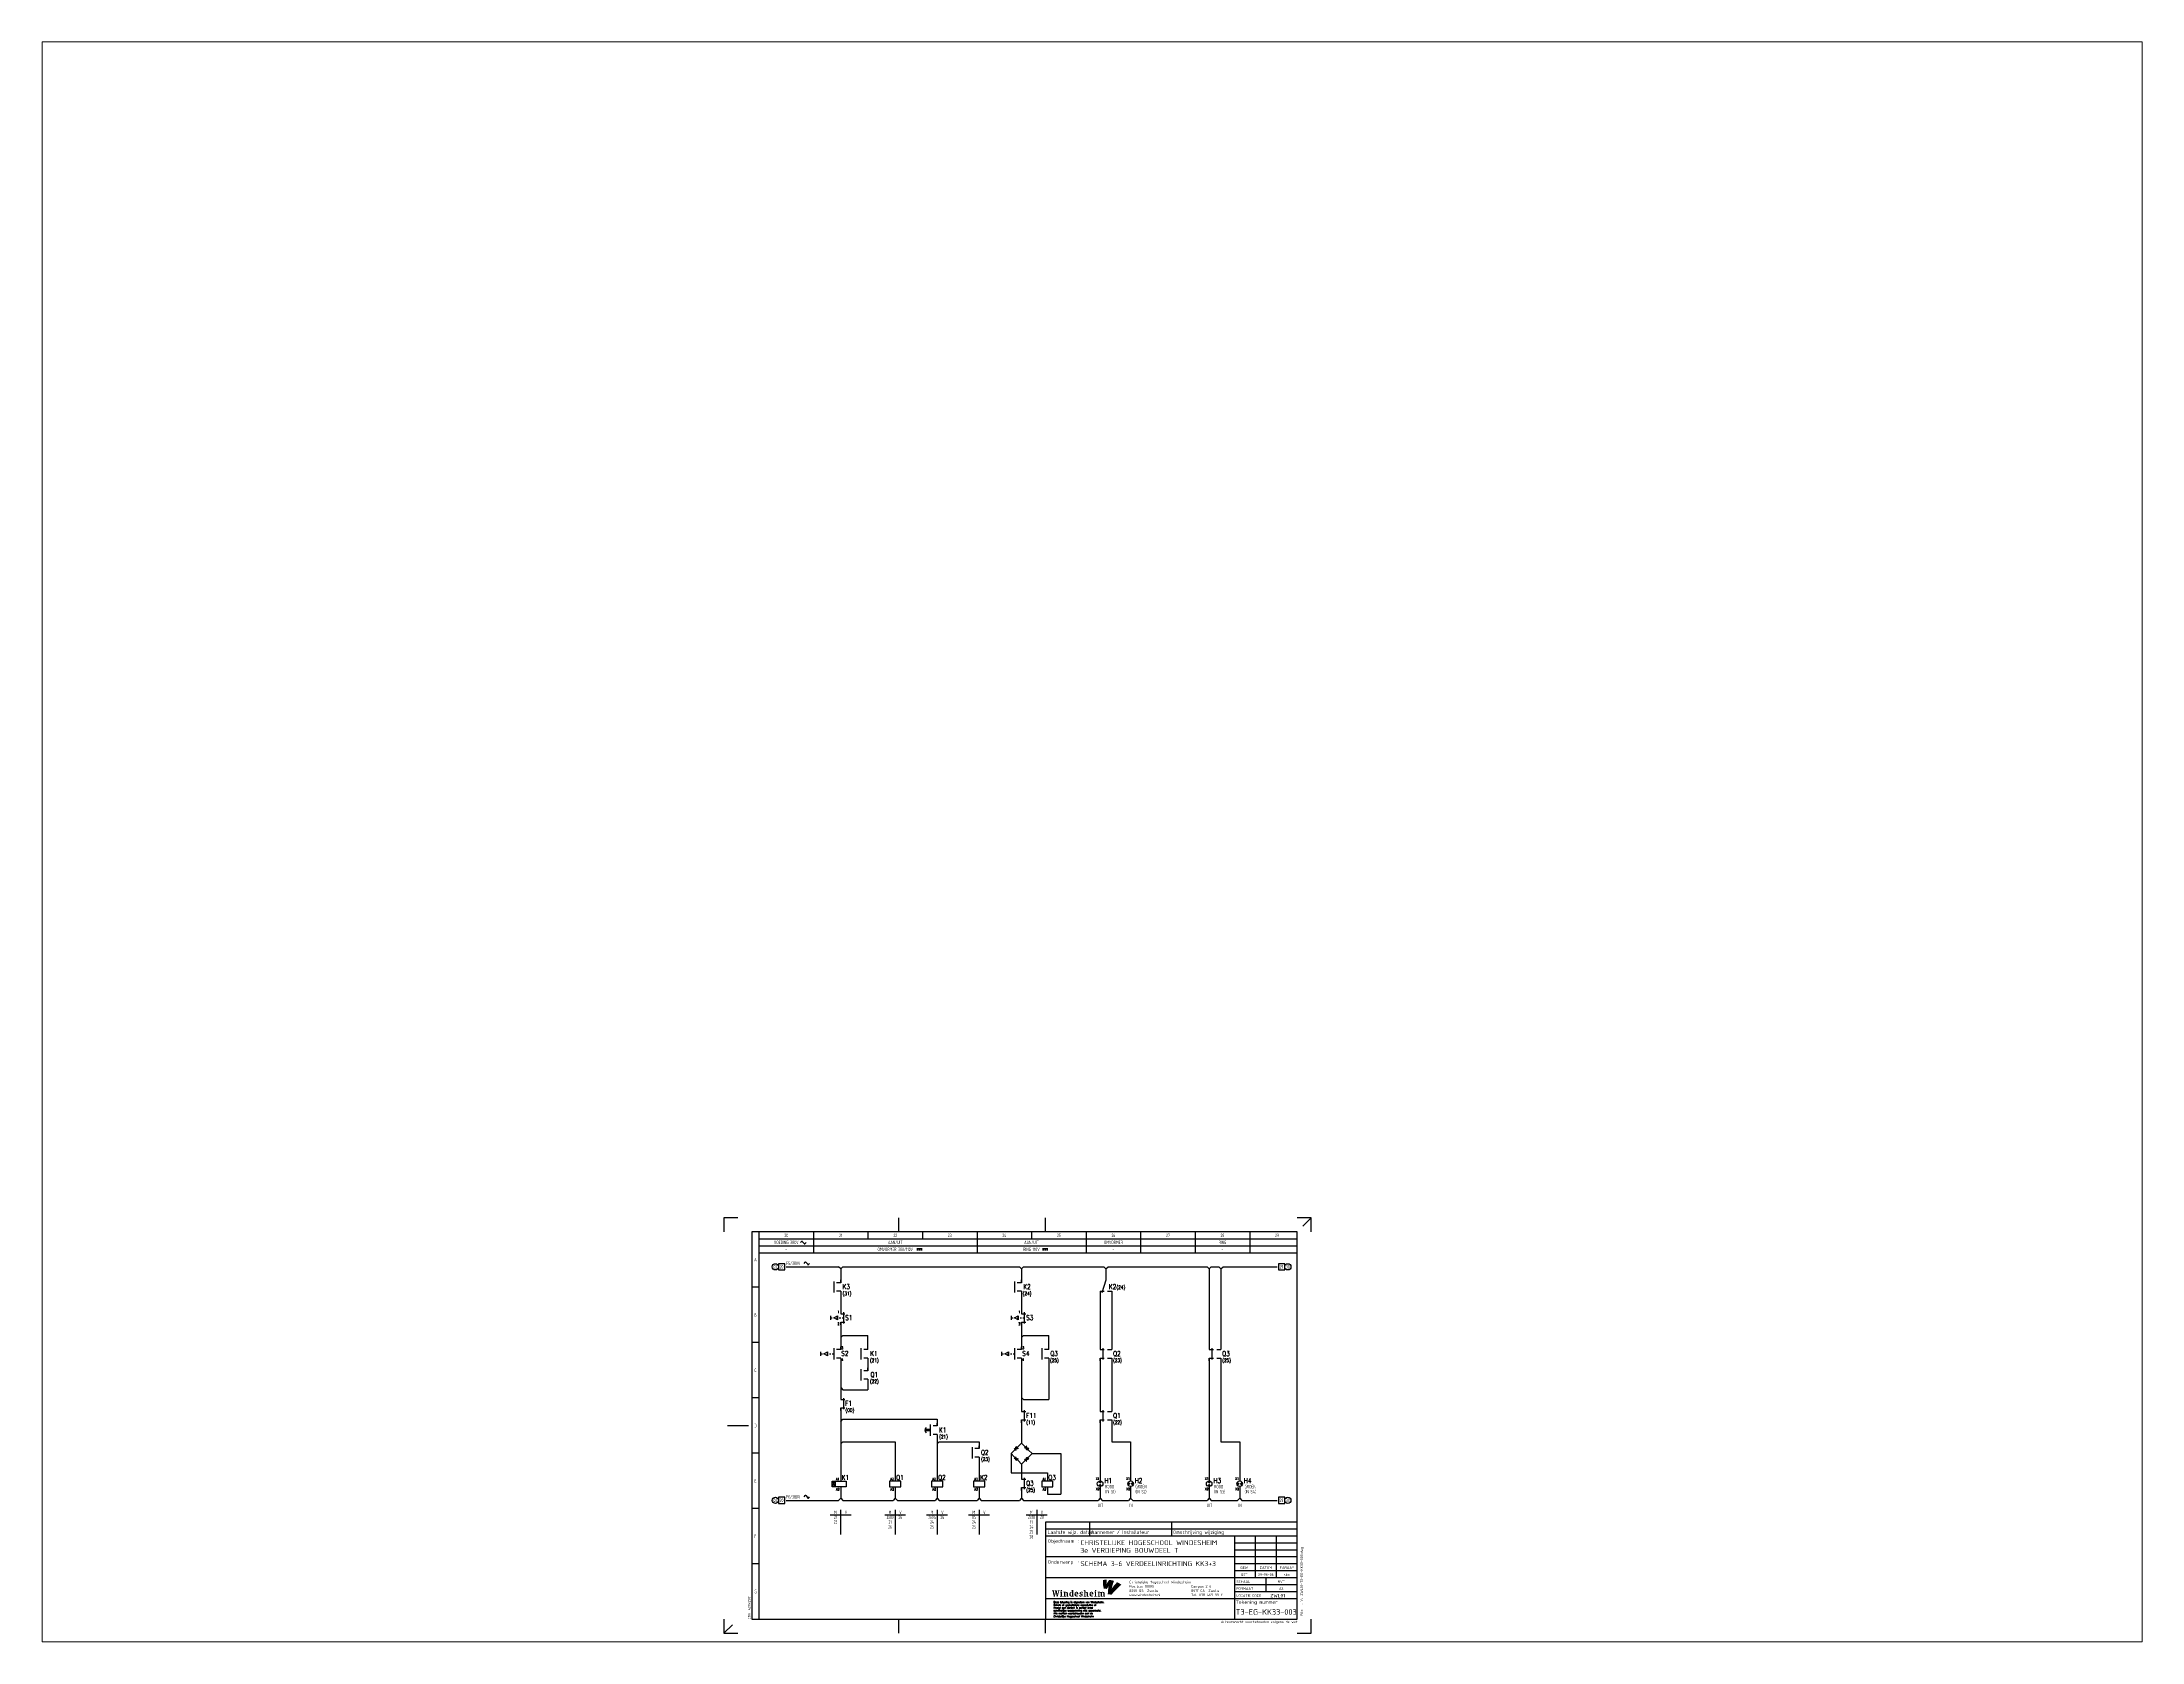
# Paper-space layout 'Layout1' of a CAD drawing. Header units: millimetres. Extents: x 27 to 240, y 20 to 183.
# The model-space entities are those that its viewports show. They can reach past a viewport. Long polylines and large blocks are cut down to what shows.
import ezdxf
from ezdxf.enums import TextEntityAlignment as Align

# ---------------------------------------------------------------- set-up
doc = ezdxf.new("R2010")
doc.units = ezdxf.units.MM
doc.layers.get('0').update_dxf_attribs({"linetype": 'CONTINUOUS'})
for name, color, linetype in [('00att018', 1, 'CONTINUOUS'), ('00att025', 2, 'CONTINUOUS'), ('00att035', 3, 'CONTINUOUS'), ('00att050', 4, 'CONTINUOUS'), ('00kad018', 1, 'CONTINUOUS'), ('00kad025', 2, 'CONTINUOUS'), ('00kad070', 5, 'CONTINUOUS'), ('BL$2----_KADER', 7, 'CONTINUOUS'), ('BL$4----_STEMPEL', 7, 'CONTINUOUS'), ('ByLayer', 2, 'CONTINUOUS'), ('D25', 1, 'CONTINUOUS'), ('D35', 2, 'CONTINUOUS'), ('EL6-----', 7, 'CONTINUOUS'), ('LAAG_1', 160, 'CONTINUOUS')]:
    doc.layers.add(name, color=color, linetype=linetype)
doc.styles.add('EDU', font='ROMANS.SHX', dxfattribs={"height": 2.5})
doc.styles.add('ISO', font='isocp.shx')
doc.styles.add('ROMANS', font='romans', dxfattribs={"height": 2})
doc.styles.get("Standard").update_dxf_attribs({"font": 'ISOCP'})

# ---------------------------------------------------------------- blocks, each defined once
blk = doc.blocks.new('a3-windesheim-hor')
at = {"layer": '00kad018', "color": 1}
for p, q in [((0, 297), (0, 287)), ((10, 297), (0, 297)), ((125, 287), (125, 297)), ((230, 287), (230, 297)), ((420, 297), (410, 297)), ((420, 297), (414, 291)), ((420, 287), (420, 297)), ((2.5, 148.5), (17.5, 148.5)), ((0, 10), (0, 0)), ((0, 0), (6, 6)), ((0, 0), (10, 0)), ((125, 0), (125, 10)), ((230, 0), (230, 10)), ((410, 0), (420, 0)), ((420, 0), (420, 10))]:
    blk.add_line(p, q, dxfattribs=at)
at = {"layer": '00kad070', "color": 5}
for p, q in [((20, 287), (20, 10)), ((410, 287), (20, 287)), ((410, 10), (410, 287)), ((20, 10), (410, 10))]:
    blk.add_line(p, q, dxfattribs=at)
at = {"layer": '00att018', "color": 1, "style": 'ISO'}
blk.add_text('afm. 420x297', height=1.8, rotation=90, dxfattribs=at).set_placement((19, 10))
blk.add_text('Auteursrecht voorbehouden volgens de wet', height=1.8, dxfattribs=at).set_placement((410.1, 7.2), align=Align.RIGHT)
blk = doc.blocks.new('AI9-BLK4')
at = {"layer": 'LAAG_1'}
h = blk.add_hatch(color=40, dxfattribs=at)
edge = h.paths.add_edge_path()
edge.add_spline(control_points=[(7.1, 7.2), (4.8, 4.7), (2.6, 2.6), (-0.7, -2.1), (0, 0.5), (1.3, 5.9), (2.6, 9), (0.7, 9.7), (-2.2, 10.3), (-4.1, 10.4), (-5.5, 8.8), (-7.5, 5.5), (-8.1, 4.4), (-8, 6.9), (-7.7, 9.3), (-7.6, 10.6), (-9.6, 10.7), (-11, 10.6), (-13.2, 10.3), (-13.3, 6), (-13.1, 2), (-12, -2), (-10.8, -2.1), (-7.6, -2.4), (-7.6, -2.4), (-7.1, -1.7), (-6.1, 0), (-5, 1.4), (-5.4, -0.9), (-5.9, -4.1), (-6.1, -7.2), (-6.1, -8.1), (-6.2, -9.1), (-6.2, -10.1), (-4.7, -10.2), (-1, -10.6), (-0.7, -10.6), (-0.7, -10.6), (-0.7, -10.6), (-0.7, -10.6), (-0.7, -10.6), (-0.7, -10.6), (-0.7, -10.6), (0.7, -8.8), (2.3, -7), (3.6, -5.5), (4.7, -4.4), (5.7, -3.3), (6.7, -2.4), (9.3, 0.1), (11.5, 2.1), (13.2, 3.5), (11, 5.1), (9.5, 6.1), (7.1, 7.2)], knot_values=[0, 0, 0, 0, 1, 1, 1, 2, 2, 2, 3, 3, 3, 4, 4, 4, 5, 5, 5, 6, 6, 6, 7, 7, 7, 8, 8, 8, 9, 9, 9, 10, 10, 10, 11, 11, 11, 12, 12, 12, 13, 13, 13, 14, 14, 14, 15, 15, 15, 16, 16, 16, 17, 17, 17, 18, 18, 18, 18], degree=3, periodic=0)
h = blk.add_hatch(color=154, dxfattribs=at)
edge = h.paths.add_edge_path()
edge.add_spline(control_points=[(-0.7, -10.6), (-0.7, -10.6), (-0.7, -10.6), (-0.7, -10.6), (-0.7, -10.6), (-0.7, -10.6), (-0.7, -10.6)], knot_values=[0, 0, 0, 0, 1, 1, 1, 2, 2, 2, 2], degree=3, periodic=0)
h = blk.add_hatch(color=154, dxfattribs=at)
edge = h.paths.add_edge_path()
edge.add_spline(control_points=[(-0.7, -10.6), (-0.7, -10.6), (-0.7, -10.6), (-0.7, -10.6), (-0.7, -10.6), (-0.7, -10.6), (-0.7, -10.6)], knot_values=[0, 0, 0, 0, 1, 1, 1, 2, 2, 2, 2], degree=3, periodic=0)
blk = doc.blocks.new('AI9-BLK3')
at = {"layer": 'LAAG_1'}
h = blk.add_hatch(color=154, dxfattribs=at)
edge = h.paths.add_edge_path()
edge.add_spline(control_points=[(-27.8, 3.2), (-27.8, 3.2), (-29.8, -4.7), (-29.8, -4.7), (-29.8, -4.7), (-31.2, -4.7), (-31.2, -4.7), (-31.2, -4.7), (-32.5, 1.8), (-32.5, 1.8), (-32.5, 1.8), (-33.9, -4.7), (-33.9, -4.7), (-33.9, -4.7), (-35.4, -4.7), (-35.4, -4.7), (-35.4, -4.7), (-37.2, 3.2), (-37.2, 3.2), (-37.2, 3.2), (-38, 3.2), (-38, 3.2), (-38, 3.2), (-38, 4.2), (-38, 4.2), (-38, 4.2), (-34.8, 4.2), (-34.8, 4.2), (-34.8, 4.2), (-34.8, 3.2), (-34.8, 3.2), (-34.8, 3.2), (-35.4, 3.2), (-35.4, 3.2), (-35.4, 3.2), (-34.4, -2.1), (-34.4, -2.1), (-34.4, -2.1), (-33.2, 3.3), (-33.2, 3.3), (-33.2, 3.3), (-33.7, 3.3), (-33.7, 3.3), (-33.7, 3.3), (-33.7, 4.2), (-33.7, 4.2), (-33.7, 4.2), (-31.3, 4.2), (-31.3, 4.2), (-31.3, 4.2), (-30.2, -2.1), (-30.2, -2.1), (-30.2, -2.1), (-29, 3.2), (-29, 3.2), (-29, 3.2), (-29.8, 3.2), (-29.8, 3.2), (-29.8, 3.2), (-29.8, 4.2), (-29.8, 4.2), (-29.8, 4.2), (-27.2, 4.2), (-27.2, 4.2), (-27.2, 4.2), (-27.2, 3.2), (-27.2, 3.2), (-27.2, 3.2), (-27.8, 3.2), (-27.8, 3.2)], knot_values=[0, 0, 0, 0, 1, 1, 1, 2, 2, 2, 3, 3, 3, 4, 4, 4, 5, 5, 5, 6, 6, 6, 7, 7, 7, 8, 8, 8, 9, 9, 9, 10, 10, 10, 11, 11, 11, 12, 12, 12, 13, 13, 13, 14, 14, 14, 15, 15, 15, 16, 16, 16, 17, 17, 17, 18, 18, 18, 19, 19, 19, 20, 20, 20, 21, 21, 21, 22, 22, 22, 23, 23, 23, 23], degree=3, periodic=0)
h = blk.add_hatch(color=154, dxfattribs=at)
edge = h.paths.add_edge_path()
edge.add_spline(control_points=[(-26.4, -4.7), (-26.4, -4.7), (-26.4, -3.9), (-26.4, -3.9), (-26.4, -3.9), (-25.5, -3.9), (-25.5, -3.9), (-25.5, -3.9), (-25.5, 1.2), (-25.5, 1.2), (-25.5, 1.2), (-26.4, 1.2), (-26.4, 1.2), (-26.4, 1.2), (-26.4, 2), (-26.4, 2), (-26.4, 2), (-23.8, 2), (-23.8, 2), (-23.8, 2), (-23.8, -3.9), (-23.8, -3.9), (-23.8, -3.9), (-22.9, -3.9), (-22.9, -3.9), (-22.9, -3.9), (-22.9, -4.7), (-22.9, -4.7), (-22.9, -4.7), (-26.4, -4.7), (-26.4, -4.7)], knot_values=[0, 0, 0, 0, 1, 1, 1, 2, 2, 2, 3, 3, 3, 4, 4, 4, 5, 5, 5, 6, 6, 6, 7, 7, 7, 8, 8, 8, 9, 9, 9, 10, 10, 10, 10], degree=3, periodic=0)
edge = h.paths.add_edge_path()
edge.add_spline(control_points=[(-24.7, 2.7), (-25.2, 2.7), (-25.7, 3.2), (-25.7, 3.7), (-25.7, 4.3), (-25.2, 4.8), (-24.7, 4.8), (-24.1, 4.8), (-23.6, 4.3), (-23.6, 3.7), (-23.6, 3.2), (-24.1, 2.7), (-24.7, 2.7)], knot_values=[0, 0, 0, 0, 1, 1, 1, 2, 2, 2, 3, 3, 3, 4, 4, 4, 4], degree=3, periodic=0)
h = blk.add_hatch(color=154, dxfattribs=at)
edge = h.paths.add_edge_path()
edge.add_spline(control_points=[(-17, -4.7), (-17, -4.7), (-17, -0.9), (-17, -0.9), (-17, -0.3), (-17.2, 0.2), (-17.5, 0.5), (-17.9, 0.9), (-18.3, 1.1), (-18.9, 1.1), (-19, 1.1), (-19, 1.1), (-19.1, 1.1), (-19.1, 1.1), (-19.1, -3.9), (-19.1, -3.9), (-19.1, -3.9), (-18.2, -3.9), (-18.2, -3.9), (-18.2, -3.9), (-18.2, -4.7), (-18.2, -4.7), (-18.2, -4.7), (-21.7, -4.7), (-21.7, -4.7), (-21.7, -4.7), (-21.7, -3.9), (-21.7, -3.9), (-21.7, -3.9), (-20.8, -3.9), (-20.8, -3.9), (-20.8, -3.9), (-20.8, 1.2), (-20.8, 1.2), (-20.8, 1.2), (-21.7, 1.2), (-21.7, 1.2), (-21.7, 1.2), (-21.7, 2), (-21.7, 2), (-21.7, 2), (-19.4, 2), (-19.4, 2), (-19.1, 2), (-18.9, 2), (-18.6, 2), (-17, 2), (-16.3, 1.9), (-15.9, 1.4), (-15.5, 1), (-15.3, 0.6), (-15.3, -0.2), (-15.3, -0.2), (-15.3, -3.9), (-15.3, -3.9), (-15.3, -3.9), (-14.5, -3.9), (-14.5, -3.9), (-14.5, -3.9), (-14.5, -4.7), (-14.5, -4.7), (-14.5, -4.7), (-17, -4.7), (-17, -4.7)], knot_values=[0, 0, 0, 0, 1, 1, 1, 2, 2, 2, 3, 3, 3, 4, 4, 4, 5, 5, 5, 6, 6, 6, 7, 7, 7, 8, 8, 8, 9, 9, 9, 10, 10, 10, 11, 11, 11, 12, 12, 12, 13, 13, 13, 14, 14, 14, 15, 15, 15, 16, 16, 16, 17, 17, 17, 18, 18, 18, 19, 19, 19, 20, 20, 20, 21, 21, 21, 21], degree=3, periodic=0)
h = blk.add_hatch(color=154, dxfattribs=at)
edge = h.paths.add_edge_path(flags=16)
edge.add_spline(control_points=[(-6.8, -4.7), (-6.8, -4.7), (-6.8, -3.9), (-6.8, -3.9), (-6.8, -3.9), (-7.6, -3.9), (-7.6, -3.9), (-7.6, -3.9), (-7.6, 4.5), (-7.6, 4.5), (-7.6, 4.5), (-10.2, 4.5), (-10.2, 4.5), (-10.2, 4.5), (-10.2, 3.6), (-10.2, 3.6), (-10.2, 3.6), (-9.3, 3.6), (-9.3, 3.6), (-9.3, 3.6), (-9.3, 2), (-9.3, 2), (-9.6, 2), (-9.8, 2), (-10.2, 2), (-11.9, 2), (-13.2, 0.7), (-13.2, -1.5), (-13.2, -3.8), (-12.3, -4.8), (-10.3, -4.8), (-9.9, -4.8), (-9.3, -4.7), (-9.1, -4.7), (-9.1, -4.7), (-6.8, -4.7), (-6.8, -4.7)], knot_values=[0, 0, 0, 0, 1, 1, 1, 2, 2, 2, 3, 3, 3, 4, 4, 4, 5, 5, 5, 6, 6, 6, 7, 7, 7, 8, 8, 8, 9, 9, 9, 10, 10, 10, 11, 11, 11, 12, 12, 12, 12], degree=3, periodic=0)
edge = h.paths.add_edge_path()
edge.add_spline(control_points=[(-9.3, -3.7), (-9.5, -3.8), (-9.6, -3.8), (-9.8, -3.8), (-10.8, -3.8), (-11.5, -3.1), (-11.5, -1.2), (-11.5, 0.4), (-10.9, 1.1), (-10, 1.1), (-9.7, 1.1), (-9.5, 1), (-9.3, 1), (-9.3, 1), (-9.3, -3.7), (-9.3, -3.7)], knot_values=[0, 0, 0, 0, 1, 1, 1, 2, 2, 2, 3, 3, 3, 4, 4, 4, 5, 5, 5, 5], degree=3, periodic=0)
h = blk.add_hatch(color=154, dxfattribs=at)
edge = h.paths.add_edge_path(flags=16)
edge.add_spline(control_points=[(-0.4, -1.4), (-0.4, 1), (-1.2, 2.1), (-3, 2.1), (-4.8, 2.1), (-5.9, 0.7), (-5.9, -1.4), (-5.9, -3.6), (-4.8, -4.8), (-2.7, -4.8), (-1.9, -4.8), (-1.2, -4.6), (-0.7, -4.4), (-0.7, -4.4), (-0.7, -3.5), (-0.7, -3.5), (-1.2, -3.6), (-1.6, -3.6), (-2, -3.6), (-3.4, -3.6), (-4.2, -2.5), (-4.2, -1.4), (-4.2, -1.4), (-0.4, -1.4), (-0.4, -1.4)], knot_values=[0, 0, 0, 0, 1, 1, 1, 2, 2, 2, 3, 3, 3, 4, 4, 4, 5, 5, 5, 6, 6, 6, 7, 7, 7, 8, 8, 8, 8], degree=3, periodic=0)
edge = h.paths.add_edge_path()
edge.add_spline(control_points=[(-2.2, -0.5), (-2.2, -0.5), (-4.2, -0.5), (-4.2, -0.5), (-4.2, 0.5), (-3.8, 1.1), (-3.2, 1.1), (-2.6, 1.1), (-2.2, 0.6), (-2.2, -0.5)], knot_values=[0, 0, 0, 0, 1, 1, 1, 2, 2, 2, 3, 3, 3, 3], degree=3, periodic=0)
h = blk.add_hatch(color=154, dxfattribs=at)
edge = h.paths.add_edge_path()
edge.add_spline(control_points=[(3.2, -4.8), (2.4, -4.8), (1.5, -4.6), (1.3, -4.5), (1.3, -4.5), (1.3, -2.7), (1.3, -2.7), (1.3, -2.7), (2.3, -2.7), (2.3, -2.7), (2.3, -2.7), (2.3, -3.6), (2.3, -3.6), (2.6, -3.7), (2.9, -3.8), (3.3, -3.8), (4.1, -3.8), (4.5, -3.5), (4.5, -3), (4.5, -2.5), (4.1, -2.3), (3.5, -2.1), (3.5, -2.1), (2.7, -1.8), (2.7, -1.8), (1.8, -1.5), (1.3, -1), (1.3, 0.1), (1.3, 1.2), (2.3, 2.1), (3.9, 2.1), (4.6, 2.1), (5.3, 2), (5.7, 1.9), (5.7, 1.9), (5.7, 0), (5.7, 0), (5.7, 0), (4.7, 0), (4.7, 0), (4.7, 0), (4.7, 1), (4.7, 1), (4.4, 1.1), (4.2, 1.1), (3.9, 1.1), (3.2, 1.1), (2.8, 0.8), (2.8, 0.4), (2.8, 0), (3, -0.2), (3.6, -0.4), (3.6, -0.4), (4.4, -0.7), (4.4, -0.7), (5.4, -1), (6, -1.6), (6, -2.6), (6, -4), (4.8, -4.8), (3.2, -4.8)], knot_values=[0, 0, 0, 0, 1, 1, 1, 2, 2, 2, 3, 3, 3, 4, 4, 4, 5, 5, 5, 6, 6, 6, 7, 7, 7, 8, 8, 8, 9, 9, 9, 10, 10, 10, 11, 11, 11, 12, 12, 12, 13, 13, 13, 14, 14, 14, 15, 15, 15, 16, 16, 16, 17, 17, 17, 18, 18, 18, 19, 19, 19, 20, 20, 20, 20], degree=3, periodic=0)
h = blk.add_hatch(color=154, dxfattribs=at)
edge = h.paths.add_edge_path()
edge.add_spline(control_points=[(11.8, -4.7), (11.8, -4.7), (11.8, -1), (11.8, -1), (11.8, -0.3), (11.7, 0.2), (11.3, 0.5), (10.9, 0.9), (10.5, 1.1), (10, 1.1), (9.9, 1.1), (9.8, 1.1), (9.7, 1.1), (9.7, 1.1), (9.7, -3.9), (9.7, -3.9), (9.7, -3.9), (10.6, -3.9), (10.6, -3.9), (10.6, -3.9), (10.6, -4.7), (10.6, -4.7), (10.6, -4.7), (7.1, -4.7), (7.1, -4.7), (7.1, -4.7), (7.1, -3.9), (7.1, -3.9), (7.1, -3.9), (8, -3.9), (8, -3.9), (8, -3.9), (8, 3.6), (8, 3.6), (8, 3.6), (7.2, 3.6), (7.2, 3.6), (7.2, 3.6), (7.2, 4.5), (7.2, 4.5), (7.2, 4.5), (9.7, 4.5), (9.7, 4.5), (9.7, 4.5), (9.7, 2), (9.7, 2), (9.9, 2), (10.2, 2), (10.5, 2), (11.9, 2), (12.5, 1.8), (13, 1.4), (13.4, 1), (13.5, 0.5), (13.5, -0.2), (13.5, -0.2), (13.5, -3.9), (13.5, -3.9), (13.5, -3.9), (14.3, -3.9), (14.3, -3.9), (14.3, -3.9), (14.3, -4.7), (14.3, -4.7), (14.3, -4.7), (11.8, -4.7), (11.8, -4.7)], knot_values=[0, 0, 0, 0, 1, 1, 1, 2, 2, 2, 3, 3, 3, 4, 4, 4, 5, 5, 5, 6, 6, 6, 7, 7, 7, 8, 8, 8, 9, 9, 9, 10, 10, 10, 11, 11, 11, 12, 12, 12, 13, 13, 13, 14, 14, 14, 15, 15, 15, 16, 16, 16, 17, 17, 17, 18, 18, 18, 19, 19, 19, 20, 20, 20, 21, 21, 21, 22, 22, 22, 22], degree=3, periodic=0)
h = blk.add_hatch(color=154, dxfattribs=at)
edge = h.paths.add_edge_path(flags=16)
edge.add_spline(control_points=[(21.1, -1.4), (21.1, 1), (20.4, 2.1), (18.5, 2.1), (16.7, 2.1), (15.6, 0.7), (15.6, -1.4), (15.6, -3.6), (16.8, -4.8), (18.9, -4.8), (19.6, -4.8), (20.3, -4.6), (20.8, -4.4), (20.8, -4.4), (20.8, -3.5), (20.8, -3.5), (20.4, -3.6), (19.9, -3.6), (19.5, -3.6), (18.1, -3.6), (17.3, -2.5), (17.3, -1.4), (17.3, -1.4), (21.1, -1.4), (21.1, -1.4)], knot_values=[0, 0, 0, 0, 1, 1, 1, 2, 2, 2, 3, 3, 3, 4, 4, 4, 5, 5, 5, 6, 6, 6, 7, 7, 7, 8, 8, 8, 8], degree=3, periodic=0)
edge = h.paths.add_edge_path()
edge.add_spline(control_points=[(19.3, -0.5), (19.3, -0.5), (17.3, -0.5), (17.3, -0.5), (17.3, 0.5), (17.8, 1.1), (18.4, 1.1), (18.9, 1.1), (19.3, 0.6), (19.3, -0.5)], knot_values=[0, 0, 0, 0, 1, 1, 1, 2, 2, 2, 3, 3, 3, 3], degree=3, periodic=0)
h = blk.add_hatch(color=154, dxfattribs=at)
edge = h.paths.add_edge_path()
edge.add_spline(control_points=[(22.5, -4.7), (22.5, -4.7), (22.5, -3.9), (22.5, -3.9), (22.5, -3.9), (23.4, -3.9), (23.4, -3.9), (23.4, -3.9), (23.4, 1.2), (23.4, 1.2), (23.4, 1.2), (22.5, 1.2), (22.5, 1.2), (22.5, 1.2), (22.5, 2), (22.5, 2), (22.5, 2), (25.1, 2), (25.1, 2), (25.1, 2), (25.1, -3.9), (25.1, -3.9), (25.1, -3.9), (26, -3.9), (26, -3.9), (26, -3.9), (26, -4.7), (26, -4.7), (26, -4.7), (22.5, -4.7), (22.5, -4.7)], knot_values=[0, 0, 0, 0, 1, 1, 1, 2, 2, 2, 3, 3, 3, 4, 4, 4, 5, 5, 5, 6, 6, 6, 7, 7, 7, 8, 8, 8, 9, 9, 9, 10, 10, 10, 10], degree=3, periodic=0)
edge = h.paths.add_edge_path()
edge.add_spline(control_points=[(24.2, 2.7), (23.6, 2.7), (23.2, 3.2), (23.2, 3.7), (23.2, 4.3), (23.6, 4.8), (24.2, 4.8), (24.8, 4.8), (25.3, 4.3), (25.3, 3.7), (25.3, 3.2), (24.8, 2.7), (24.2, 2.7)], knot_values=[0, 0, 0, 0, 1, 1, 1, 2, 2, 2, 3, 3, 3, 4, 4, 4, 4], degree=3, periodic=0)
h = blk.add_hatch(color=154, dxfattribs=at)
edge = h.paths.add_edge_path()
edge.add_spline(control_points=[(35.5, -4.7), (35.5, -4.7), (35.5, -0.9), (35.5, -0.9), (35.5, -0.3), (35.3, 0.2), (35, 0.5), (34.7, 0.9), (34.2, 1.1), (33.5, 1.1), (33.4, 1.1), (33.3, 1), (33.2, 1), (33.4, 0.8), (33.5, 0.3), (33.5, -0.1), (33.5, -0.1), (33.5, -3.9), (33.5, -3.9), (33.5, -3.9), (34.3, -3.9), (34.3, -3.9), (34.3, -3.9), (34.3, -4.7), (34.3, -4.7), (34.3, -4.7), (31.8, -4.7), (31.8, -4.7), (31.8, -4.7), (31.8, -0.9), (31.8, -0.9), (31.8, -0.2), (31.6, 0.2), (31.3, 0.5), (30.9, 0.9), (30.5, 1.1), (30, 1.1), (30, 1.1), (29.9, 1.1), (29.8, 1.1), (29.8, 1.1), (29.8, -3.9), (29.8, -3.9), (29.8, -3.9), (30.6, -3.9), (30.6, -3.9), (30.6, -3.9), (30.6, -4.7), (30.6, -4.7), (30.6, -4.7), (27.2, -4.7), (27.2, -4.7), (27.2, -4.7), (27.2, -3.9), (27.2, -3.9), (27.2, -3.9), (28.1, -3.9), (28.1, -3.9), (28.1, -3.9), (28.1, 1.2), (28.1, 1.2), (28.1, 1.2), (27.2, 1.2), (27.2, 1.2), (27.2, 1.2), (27.2, 2), (27.2, 2), (27.2, 2), (29.6, 2), (29.6, 2), (29.9, 2), (30.2, 2), (30.4, 2), (31.4, 2), (31.9, 1.9), (32.5, 1.7), (33, 1.9), (33.7, 2), (34.5, 2), (35.6, 2), (36.3, 1.8), (36.7, 1.4), (37.1, 1), (37.2, 0.5), (37.2, -0.1), (37.2, -0.1), (37.2, -3.9), (37.2, -3.9), (37.2, -3.9), (38, -3.9), (38, -3.9), (38, -3.9), (38, -4.7), (38, -4.7), (38, -4.7), (35.5, -4.7), (35.5, -4.7)], knot_values=[0, 0, 0, 0, 1, 1, 1, 2, 2, 2, 3, 3, 3, 4, 4, 4, 5, 5, 5, 6, 6, 6, 7, 7, 7, 8, 8, 8, 9, 9, 9, 10, 10, 10, 11, 11, 11, 12, 12, 12, 13, 13, 13, 14, 14, 14, 15, 15, 15, 16, 16, 16, 17, 17, 17, 18, 18, 18, 19, 19, 19, 20, 20, 20, 21, 21, 21, 22, 22, 22, 23, 23, 23, 24, 24, 24, 25, 25, 25, 26, 26, 26, 27, 27, 27, 28, 28, 28, 29, 29, 29, 30, 30, 30, 31, 31, 31, 32, 32, 32, 32], degree=3, periodic=0)
blk = doc.blocks.new('CHW_ONDERHOEK')
at = {"layer": '00kad025', "color": 2}
for p, q in [((-190, 79.5), (-190, 69.5)), ((-10, 79.5), (-190, 79.5)), ((-158.5, 79.5), (-158.5, 69.5)), ((-100, 79.5), (-100, 69.5)), ((-10, 74.5), (-190, 74.5)), ((-10, 64.5), (-55, 64.5)), ((-40, 69.5), (-40, 39.5)), ((-25, 69.5), (-25, 39.5)), ((-10, 59.5), (-55, 59.5)), ((-10, 54.5), (-55, 54.5)), ((-10, 49.5), (-55, 49.5)), ((-32.5, 39.5), (-32.5, 34.5)), ((-32.5, 34.5), (-32.5, 29.5))]:
    blk.add_line(p, q, dxfattribs=at)
at = {"layer": '00kad070', "color": 5}
for p, q in [((-10, 69.5), (-190, 69.5)), ((-190, 69.5), (-190, 10)), ((-55, 69.5), (-55, 10)), ((-55, 54.5), (-190, 54.5)), ((-10, 39.5), (-190, 39.5)), ((-10, 44.5), (-55, 44.5)), ((-10, 34.5), (-55, 34.5)), ((-55, 24.5), (-190, 24.5)), ((-10, 29.5), (-55, 29.5)), ((-10, 24.5), (-55, 24.5))]:
    blk.add_line(p, q, dxfattribs=at)
at = {"color": 7, "xscale": 0.5, "yscale": 0.5, "zscale": 0.5}
for name, p in [('AI9-BLK3', (-166.4, 28.6)), ('AI9-BLK4', (-142.4, 32.9))]:
    blk.add_blockref(name, p, dxfattribs=at)
at = {"color": 1, "style": 'ISO'}
for s, p in [('Christelijke Hogeschool Windesheim', (-130.2, 35.7)), ('Postbus 10090', (-130.2, 32.6)), ('8000 GB  Zwolle', (-130.2, 29.5)), ('Campus 2-6', (-85.9, 32.6)), ('8017 CA  Zwolle', (-85.9, 29.5)), ('www.windesheim.nl', (-130.2, 26.5)), ('Tel. 038 469 99 11', (-85.9, 26.5))]:
    blk.add_text(s, height=1.8, dxfattribs=at).set_placement(p)
at = {"layer": '00att018', "color": 1, "style": 'ISO'}
for s, p in [('GEW', (-48, 46)), ('DATUM', (-32.5, 46)), ('PARAAF', (-17.5, 46)), ('GET', (-48, 41))]:
    blk.add_text(s, height=1.8, dxfattribs=at).set_placement(p, align=Align.CENTER)
for s, p in [('SCHAAL', (-53.5, 36)), ('FORMAAT', (-53.5, 31))]:
    blk.add_text(s, height=1.8, dxfattribs=at).set_placement(p)
at = {"layer": '00att018', "color": 1, "linetype": 'Continuous', "style": 'EDU'}
for s, p in [('Deze tekening is eigendom van Windesheim.', (-184.2, 21.6)), ('Gehele of gedeeltelijke reproduktie of', (-184.2, 19.6)), ('inzage aan derden is zonder onze', (-184.2, 17.6)), ('schriftelijke toestemming niet geoorloofd.', (-184.2, 15.6)), ('Alle rechten voorbehouden aan de', (-184.2, 13.6)), ('Christelijke Hogeschool Windesheim', (-184.2, 11.4))]:
    blk.add_text(s, height=1.2, dxfattribs=at).set_placement(p)
at = {"layer": '00att018', "color": 1, "style": 'ISO', "width": 0.9}
blk.add_text('....\\\\', height=1.8, rotation=90, dxfattribs=at).set_placement((-6, 20.5))
at = {"layer": '00att018', "color": 1, "style": 'ISO'}
blk.add_text('File:', height=1.8, rotation=90, dxfattribs=at).set_placement((-6, 12.5))
for tag, p in [('WZ_CODED', (-48, 66.1)), ('WZ_CODEC', (-48, 61.1)), ('WZ_DATUMD', (-32.5, 66.1)), ('WZ_DATUMC', (-32.5, 61.1)), ('WZ_WZGOEDD', (-17.5, 66.1)), ('WZ_WZGOEDC', (-17.5, 61.1)), ('WZ_CODEA', (-48, 51.1)), ('WZ_CODEB', (-48, 56.1)), ('WZ_DATUMB', (-32.5, 56.1)), ('WZ_DATUMA', (-32.5, 51.1)), ('WZ_WZGOEDB', (-17.5, 56.1)), ('WZ_WZGOEDA', (-17.5, 51.1)), ('TKDATCREAT', (-32.5, 41)), ('TKFORMAAT', (-21.5, 31)), ('TKSCHAAL', (-21.5, 36)), ('TKINIT', (-17.5, 41))]:
    blk.add_attdef(tag, text='', height=1.8, dxfattribs=at).set_placement(p, align=Align.CENTER)
blk.add_attdef('DWGNAME', (-6, 26.9), '', height=1.8, rotation=90, dxfattribs=at)
at = {"layer": '00att025', "color": 2, "style": 'ISO'}
for s, p in [('Objectnaam', (-188.5, 64.7)), ('Onderwerp', (-188.5, 49.7)), ('Tekening nummer', (-54, 21))]:
    blk.add_text(s, height=2.5, dxfattribs=at).set_placement(p)
at = {"layer": '00att025', "style": 'ISO'}
for p in [(-167, 64.7), (-167, 49.8)]:
    blk.add_text(':', height=2.5, dxfattribs=at).set_placement(p)
at = {"layer": '00att025', "color": 1, "style": 'ISO'}
blk.add_text('LOCATIE CODE :', height=1.8, dxfattribs=at).set_placement((-53.5, 26))
at = {"layer": '00att025', "color": 2, "style": 'ISO'}
for tag, p in [('WZ_DATUM', (-184, 75.9)), ('WZ_AANNEMER_INSTALATEUR', (-157.5, 75.9)), ('WZ_OMSCHR', (-99, 75.9))]:
    blk.add_attdef(tag, p, '', height=2.5, dxfattribs=at)
at = {"layer": '00att025', "color": 3, "style": 'ISO'}
blk.add_attdef('TKVRIJ2', text='', height=2.5, dxfattribs=at).set_placement((-24, 25.6), align=Align.CENTER)
at = {"layer": '00att035', "color": 3, "style": 'ISO'}
for s, p in [('Laatste wijz. datum', (-188.5, 71)), ('Aannemer / Installateur', (-157.5, 71)), ('Omschrijving wijziging', (-99, 71))]:
    blk.add_text(s, height=2.5, dxfattribs=at).set_placement(p)
for tag, p in [('TK1OMSCHR', (-165.1, 57.5)), ('PROMSCHR', (-165.1, 63)), ('TK2OMSCHR', (-165.1, 48)), ('TKVRIJ1', (-165.1, 42.5))]:
    blk.add_attdef(tag, p, '', height=3.5, dxfattribs=at)
at = {"layer": '00att050', "color": 4, "style": 'ISO'}
blk.add_attdef('TKFASE', text='', height=5, dxfattribs=at).set_placement((-14.5, 82), align=Align.RIGHT)
blk.add_attdef('TKTEKNR', text='', height=5, dxfattribs=at).set_placement((-32.2, 13.2), align=Align.CENTER)
blk = doc.blocks.new('020204')
at = {"linetype": 'Continuous'}
for points in [[(-2, 0), (-1.3, 0.9)], [(-0.7, 0.9), (0.6, -0.7)], [(1.4, -0.7), (2, 0)]]:
    blk.add_lwpolyline(points, dxfattribs=at)
for centre, radius, start, end in [((-1, 0.5), 0.488, 25.9844, 154.0156), ((1, -0.4), 0.549, 216.8699, 323.1301)]:
    blk.add_arc(centre, radius, start, end, dxfattribs=at)
blk = doc.blocks.new('BOVEN')
at = {"layer": 'D25'}
for q in [(1.5, 0), (-1.5, 0)]:
    blk.add_line((0, -1.5), q, dxfattribs=at)
blk = doc.blocks.new('0702A1')
at = {"linetype": 'Continuous'}
for p, q in [((0, -2), (0, 0)), ((-5, -1), (-5, -9)), ((0, -2), (-3, -2)), ((0, -8), (-3, -8)), ((0, -8), (0, -10))]:
    blk.add_line(p, q, dxfattribs=at)
for tag, p, height in [('BOV', (2, -1), 2), ('TEKST', (2, -6), 2.5), ('OND', (2, -10), 2)]:
    blk.add_attdef(tag, p, '', height=height, dxfattribs=at)
blk = doc.blocks.new('VOOR45')
at = {"layer": 'D25'}
blk.add_lwpolyline([(-5.5, -2.25), (-1, -2.25), (-1, 2.25), (-5.5, 2.25)], close=True, dxfattribs=at)
blk.add_circle((-7.75, 0), 2.25, dxfattribs=at)
at = {"layer": 'D25', "width": 0.7}
for tag, p in [('L', (-7.75, 0)), ('R', (-3.25, 0))]:
    blk.add_attdef(tag, text='', height=2.5, dxfattribs=at).set_placement(p, align=Align.MIDDLE)
blk = doc.blocks.new('MV-NED')
at = {"layer": 'D25'}
for p, q in [((-154.25, -90), (-139.25, -90)), ((-146.75, -86.5), (-146.75, -104))]:
    blk.add_line(p, q, dxfattribs=at)
at = {"layer": 'D25', "width": 0.7}
for s, p in [('M', (-150.5, -88.25)), ('V', (-143, -88.25))]:
    blk.add_text(s, height=2.5, dxfattribs=at).set_placement(p, align=Align.MIDDLE)
for tag, p in [('MAAK-4', (-150.5, -102.25)), ('MAAK-3', (-150.5, -98.75)), ('MAAK-2', (-150.5, -95.25)), ('MAAK-1', (-150.5, -91.75)), ('VERBREEK-4', (-143, -102.25)), ('VERBREEK-3', (-143, -98.75)), ('VERBREEK-2', (-143, -95.25)), ('VERBREEK-1', (-143, -91.75))]:
    blk.add_attdef(tag, text='', height=2.5, dxfattribs=at).set_placement(p, align=Align.MIDDLE)
blk = doc.blocks.new('ACHTER45')
at = {"layer": 'D25'}
blk.add_lwpolyline([(1, -2.25), (5.5, -2.25), (5.5, 2.25), (1, 2.25)], close=True, dxfattribs=at)
blk.add_circle((7.75, 0), 2.25, dxfattribs=at)
at = {"layer": 'D25', "width": 0.7}
for tag, p in [('L', (3.25, 0)), ('R', (7.75, 0))]:
    blk.add_attdef(tag, text='', height=2.5, dxfattribs=at).set_placement(p, align=Align.MIDDLE)
blk = doc.blocks.new('0213A1')
at = {"linetype": 'Continuous'}
for p, q in [((-9.4, 1.5), (-9.4, -1.5)), ((-9.4, 0), (-8, 0)), ((-7, 0), (-6, 0)), ((-5, 0), (-4, 0)), ((-3, 0), (-2, 0)), ((-1, 0), (0, 0))]:
    blk.add_line(p, q, dxfattribs=at)
blk.add_lwpolyline([(-7, 0), (-4.4, 1.5), (-4.4, -1.5)], close=True, dxfattribs=at)
blk = doc.blocks.new('99J006')
at = {"linetype": 'Continuous'}
for p, q in [((0, 0), (0, -2)), ((0, -2), (3, -2)), ((0, -10), (0, -8)), ((0, -8), (3, -8)), ((2, -1), (2, -9))]:
    blk.add_line(p, q, dxfattribs=at)
for tag, p, height in [('BOV', (4, -1), 2), ('TEKST', (4, -6), 2.5), ('OND', (4, -10), 2)]:
    blk.add_attdef(tag, p, '', height=height, dxfattribs=at)
blk = doc.blocks.new('071501')
blk.add_lwpolyline([(0, -4), (4, -4), (4, 0), (-4, 0), (-4, -4)], close=True)
blk = doc.blocks.new('SIGL-RD')
at = {"layer": 'ByLayer', "color": 2, "const_width": 2}
for points in [[(0.7, 0.7, 0.414214), (-0.7, 0.7, 1)], [(0.7, -0.7, -0.414214), (-0.7, -0.7, -1)]]:
    blk.add_lwpolyline(points, format="xyb", dxfattribs=at)
at = {"layer": 'ByLayer', "color": 1}
blk.add_circle((0, 0), 2, dxfattribs=at)
blk = doc.blocks.new('020203')
for p, q in [((-1.84, 0), (2, 0)), ((-1.84, -0.8), (-0.88, -0.8)), ((-0.4, -0.8), (0.56, -0.8)), ((1.04, -0.8), (2, -0.8))]:
    blk.add_line(p, q)
blk = doc.blocks.new('0701A6')
at = {"linetype": 'Continuous'}
for points in [[(0, 0.5), (-3.8, 0.5)], [(0, -0.5), (-3.8, -0.5)]]:
    blk.add_lwpolyline(points, dxfattribs=at)
blk.add_arc((-1, 0), 2.83, 135, 225, dxfattribs=at)
blk = doc.blocks.new('071508')
for p, q in [((-6, -4), (-4, 0)), ((-6, 0), (-4, -4)), ((-4, 0), (-4, -4))]:
    blk.add_line(p, q)
blk.add_lwpolyline([(-6, 0), (4, 0), (4, -4), (-6, -4)], close=True)

msp = doc.modelspace()

# ---------------------------------------------------------------- linework, layer by layer
at = {"layer": 'D35', "color": 5}
for p, q in [((25, 287), (20, 287)), ((64, 287), (64, 282)), ((103, 287), (103, 282)), ((142, 287), (142, 282)), ((181, 287), (181, 282)), ((220, 287), (220, 282)), ((259, 287), (259, 282)), ((298, 287), (298, 282)), ((337, 287), (337, 282)), ((376, 287), (376, 282)), ((25, 282), (410, 282)), ((25, 277), (410, 277)), ((25, 272), (410, 272)), ((64, 282), (64, 272)), ((181, 282), (181, 272)), ((259, 282), (259, 272)), ((298, 282), (298, 272)), ((337, 282), (337, 272)), ((376, 282), (376, 272)), ((25, 247.4), (20, 247.4)), ((25, 207.9), (20, 207.9)), ((25, 168.3), (20, 168.3)), ((25, 128.7), (20, 128.7)), ((25, 89.1), (20, 89.1)), ((25, 49.6), (20, 49.6))]:
    msp.add_line(p, q, dxfattribs=at)
at = {"layer": 'D35', "color": 1, "linetype": 'Continuous'}
for p, q in [((44.5, 262), (82, 262)), ((83.5, 260.5), (83.5, 250.6)), ((85, 262), (211.3, 262)), ((212.8, 260.5), (212.8, 250.6)), ((214.3, 262), (271.7, 262)), ((273.2, 260.5), (273.2, 252.4)), ((274.7, 262), (345.5, 262)), ((347, 260.5), (347, 202.8)), ((348.5, 262), (353.9, 262)), ((355.4, 260.5), (355.4, 202.8)), ((356.9, 262), (395.5, 262)), ((83.5, 244.6), (83.5, 228.5)), ((212.8, 244.6), (212.8, 228.5)), ((269, 244.6), (269, 202.8)), ((269, 244.6), (272, 244.6)), ((274.4, 244.6), (277.4, 244.6)), ((277.4, 244.6), (277.4, 202.8)), ((83.5, 222.5), (83.5, 202.8)), ((83.5, 211.5), (85, 213)), ((85, 213), (103, 213)), ((103, 204.8), (103, 213)), ((212.8, 222.5), (212.8, 202.8)), ((212.8, 211.5), (214.3, 213)), ((214.3, 213), (232.3, 213)), ((232.3, 204.8), (232.3, 213)), ((83.5, 196.8), (83.5, 167.2)), ((212.8, 196.8), (212.8, 158.5)), ((232.3, 196.8), (232.3, 167.1)), ((269, 196.8), (269, 158.5)), ((274.4, 202.8), (277.4, 202.8)), ((274.4, 196.8), (277.4, 196.8)), ((277.4, 196.8), (277.4, 158.5)), ((347, 196.8), (347, 108.9)), ((352.4, 202.8), (355.4, 202.8)), ((352.4, 196.8), (355.4, 196.8)), ((355.4, 196.8), (355.4, 136.9)), ((103, 194.8), (103, 187.7)), ((103, 181.7), (103, 174.1)), ((83.5, 175.6), (85, 174.1)), ((85, 174.1), (103, 174.1)), ((212.8, 168.6), (214.3, 167.1)), ((214.3, 167.1), (232.3, 167.1)), ((83.5, 161.2), (83.5, 108.7)), ((83.5, 151.5), (85, 153)), ((85, 153), (152.5, 153)), ((152.5, 153), (152.5, 148.2)), ((212.8, 152.5), (212.8, 135.9)), ((269, 152.5), (269, 108.9)), ((274.4, 158.5), (277.4, 158.5)), ((274.4, 152.5), (277.4, 152.5)), ((277.4, 152.5), (277.4, 136.9)), ((83.5, 135.4), (85, 136.9)), ((85, 136.9), (122.5, 136.9)), ((122.5, 136.9), (122.5, 108.7)), ((152.5, 142.2), (152.5, 108.7)), ((152.5, 135.4), (154, 136.9)), ((154, 136.9), (182.5, 136.9)), ((182.5, 136.9), (182.5, 132)), ((277.4, 136.9), (290.8, 136.9)), ((290.8, 136.9), (290.8, 108.9)), ((355.4, 136.9), (368.8, 136.9)), ((368.8, 136.9), (368.8, 108.9)), ((182.5, 126), (182.5, 108.7)), ((205.3, 128.4), (205.3, 114.6)), ((212.8, 120.9), (212.8, 110.1)), ((220.3, 128.4), (241, 128.4)), ((241, 128.4), (241, 99.5)), ((205.3, 114.6), (231.3, 114.6)), ((231.3, 114.6), (231.3, 108.7)), ((44.5, 95), (82, 95)), ((83.5, 96.5), (82, 95)), ((83.5, 104.7), (83.5, 96.5)), ((83.5, 96.5), (85, 95)), ((85, 95), (121, 95)), ((122.5, 96.5), (121, 95)), ((122.5, 104.7), (122.5, 96.5)), ((122.5, 96.5), (124, 95)), ((124, 95), (151, 95)), ((152.5, 96.5), (151, 95)), ((152.5, 104.7), (152.5, 96.5)), ((152.5, 96.5), (154, 95)), ((154, 95), (181, 95)), ((182.5, 96.5), (181, 95)), ((182.5, 104.7), (182.5, 96.5)), ((182.5, 96.5), (184, 95)), ((184, 95), (211.3, 95)), ((212.8, 96.5), (211.3, 95)), ((212.8, 104.1), (212.8, 96.5)), ((212.8, 96.5), (214.3, 95)), ((214.3, 95), (267.5, 95)), ((231.3, 104.7), (231.3, 99.5)), ((231.3, 99.5), (241, 99.5)), ((269, 96.5), (267.5, 95)), ((269, 104.9), (269, 96.5)), ((269, 96.5), (270.5, 95)), ((270.5, 95), (289.3, 95)), ((290.8, 96.5), (289.3, 95)), ((290.8, 104.9), (290.8, 96.5)), ((290.8, 96.5), (292.3, 95)), ((292.3, 95), (345.5, 95)), ((347, 96.5), (345.5, 95)), ((347, 104.9), (347, 96.5)), ((347, 96.5), (348.5, 95)), ((348.5, 95), (367.3, 95)), ((368.8, 96.5), (367.3, 95)), ((368.8, 104.9), (368.8, 96.5)), ((368.8, 96.5), (370.3, 95)), ((370.3, 95), (395.5, 95))]:
    msp.add_line(p, q, dxfattribs=at)
at = {"layer": 'D35', "color": 2, "linetype": 'Continuous'}
msp.add_line((273.2, 252.4), (270.2, 243.5), dxfattribs=at)
for points in [[(212.8, 135.9), (210.4, 133.4)], [(215, 133.7), (212.8, 135.9)], [(207.5, 130.6), (205.3, 128.4)], [(207.5, 126.2), (205.3, 128.4)], [(210.4, 133.4), (207.5, 130.6)], [(207.5, 132), (209, 130.6)], [(210.4, 123.4), (207.5, 126.2)], [(209, 126.2), (207.5, 124.8)], [(212.8, 120.9), (210.4, 123.4)], [(215, 123.1), (212.8, 120.9)], [(217.9, 130.9), (215, 133.7)], [(216.5, 133.7), (215, 132.3)], [(217.9, 125.9), (215, 123.1)], [(215, 124.5), (216.5, 123.1)], [(220.3, 128.4), (217.9, 130.9)], [(220.3, 128.4), (217.9, 125.9)]]:
    msp.add_lwpolyline(points, dxfattribs=at)
for points in [[(209.7, 132.7), (210.4, 132), (208.2, 131.3), (209, 133.4)], [(209.7, 124.1), (209, 123.4), (208.2, 125.5), (210.4, 124.8)], [(217.2, 131.6), (216.5, 130.9), (215.7, 133), (217.9, 132.3)], [(217.2, 125.2), (217.9, 124.5), (215.7, 123.8), (216.5, 125.9)]]:
    msp.add_lwpolyline(points, close=True, dxfattribs=at)
at = {"layer": 'EL6-----', "color": 5}
msp.add_line((25, 287), (25, 10), dxfattribs=at)

# ---------------------------------------------------------------- block references
at = {"layer": 'BL$2----_KADER'}
msp.add_blockref('a3-windesheim-hor', (0, 0), dxfattribs=at)
at = {"layer": 'BL$4----_STEMPEL'}
ref = msp.add_blockref('CHW_ONDERHOEK', (420, 0), dxfattribs=at)
ref.add_attrib('TKTEKNR', 'T3-EG-KK33-003', dxfattribs={"layer": '00att050', "color": 4, "height": 4, "style": 'ISO'}).set_placement((387.8, 13.2), align=Align.CENTER)
ref.add_attrib('TKDATCREAT', '09-06-06', dxfattribs={"layer": '00att018', "color": 1, "height": 1.8, "style": 'ISO'}).set_placement((387.5, 41), align=Align.CENTER)
ref.add_attrib('TKINIT', 'sbo', dxfattribs={"layer": '00att018', "color": 1, "height": 1.8, "style": 'ISO'}).set_placement((402.5, 41), align=Align.CENTER)
ref.add_attrib('TKSCHAAL', 'NVT', dxfattribs={"layer": '00att018', "color": 1, "height": 1.8, "style": 'ISO'}).set_placement((398.5, 36), align=Align.CENTER)
ref.add_attrib('TKFORMAAT', 'A3', dxfattribs={"layer": '00att018', "color": 1, "height": 1.8, "style": 'ISO'}).set_placement((398.5, 31), align=Align.CENTER)
ref.add_attrib('TKVRIJ2', 'ZWL01', dxfattribs={"layer": '00att025', "color": 3, "height": 2.5, "style": 'ISO'}).set_placement((396, 25.6), align=Align.CENTER)
ref.add_attrib('PROMSCHR', 'CHRISTELIJKE HOGESCHOOL WINDESHEIM', (254.9, 63), dxfattribs={"layer": '00att035', "color": 3, "height": 3.5, "style": 'ISO'})
ref.add_attrib('TK2OMSCHR', 'SCHEMA 3-6 VERDEELINRICHTING KK3+3', (254.9, 48), dxfattribs={"layer": '00att035', "color": 3, "height": 3.5, "style": 'ISO'})
ref.add_attrib('TKFILE', 'ZWL01-T3-EG-KK33-003.dwg', (414, 26.9), dxfattribs={"layer": '00att018', "color": 1, "height": 1.8, "rotation": 90, "style": 'ISO'})
ref.add_attrib('TK1OMSCHR', '3e VERDIEPING BOUWDEEL T', (254.9, 57.5), dxfattribs={"layer": '00att035', "color": 3, "height": 3.5, "style": 'ISO'})
at = {"layer": 'D25', "color": 1, "linetype": 'Continuous'}
msp.add_blockref('0701A6', (147.5, 145.2), dxfattribs=at)
at = {"layer": 'D35', "color": 1, "linetype": 'Continuous'}
for name, p in [('020204', (56.7, 279.3)), ('020204', (59.3, 264.5)), ('BOVEN', (83.5, 262)), ('BOVEN', (212.8, 262)), ('BOVEN', (273.2, 262)), ('BOVEN', (347, 262)), ('BOVEN', (355.4, 262)), ('0702A1', (83.5, 252.6)), ('0702A1', (212.8, 252.6)), ('0213A1', (85.5, 225.5)), ('99J006', (83.5, 230.5)), ('0213A1', (214.8, 225.5)), ('99J006', (212.8, 230.5)), ('0213A1', (78.5, 199.8)), ('0702A1', (83.5, 204.8)), ('0702A1', (103, 204.8)), ('0213A1', (207.8, 199.8)), ('0702A1', (212.8, 204.8)), ('0702A1', (232.3, 204.8)), ('99J006', (269, 204.8)), ('99J006', (347, 204.8)), ('0702A1', (103, 189.7)), ('99J006', (83.5, 169.2)), ('0702A1', (152.5, 150.2)), ('99J006', (212.8, 160.5)), ('99J006', (269, 160.5)), ('0702A1', (182.5, 134)), ('99J006', (212.8, 112.1)), ('SIGL-RD', (269, 106.9)), ('SIGL-RD', (347, 106.9)), ('020204', (59.3, 97.5))]:
    msp.add_blockref(name, p, dxfattribs=at)
at = {"layer": 'D35', "color": 2, "linetype": 'Continuous'}
for name, p in [('020203', (139.7, 275)), ('020203', (229.7, 275)), ('071508', (83.5, 108.7))]:
    msp.add_blockref(name, p, dxfattribs=at)
at = {"layer": 'D35', "color": 1, "linetype": 'Continuous'}
ref = msp.add_blockref('VOOR45', (44.5, 262), dxfattribs=at)
ref.add_attrib('R', '20', dxfattribs={"layer": 'D25', "linetype": 'Continuous', "height": 2.5, "width": 0.7}).set_placement((41.2, 262), align=Align.MIDDLE)
ref.add_attrib('L', '02', dxfattribs={"layer": 'D25', "linetype": 'Continuous', "height": 2.5, "width": 0.7}).set_placement((36.8, 262), align=Align.MIDDLE)
ref = msp.add_blockref('ACHTER45', (395.5, 262), dxfattribs=at)
ref.add_attrib('L', '29', dxfattribs={"layer": 'D25', "linetype": 'Continuous', "height": 2.5, "width": 0.7}).set_placement((398.7, 262), align=Align.MIDDLE)
ref.add_attrib('R', '30', dxfattribs={"layer": 'D25', "linetype": 'Continuous', "height": 2.5, "width": 0.7}).set_placement((403.2, 262), align=Align.MIDDLE)
at = {"layer": 'D35', "color": 2}
for p in [(122.5, 108.7), (152.5, 108.7), (182.5, 108.7), (231.3, 108.7)]:
    msp.add_blockref('071501', p, dxfattribs=at)
at = {"layer": 'D35', "color": 1, "linetype": 'Continuous', "rotation": 90}
for p in [(290.8, 106.9), (368.8, 106.9)]:
    msp.add_blockref('SIGL-RD', p, dxfattribs=at)
at = {"layer": 'D35', "color": 1, "linetype": 'Continuous'}
ref = msp.add_blockref('VOOR45', (44.5, 95), dxfattribs=at)
ref.add_attrib('R', '20', dxfattribs={"layer": 'D25', "linetype": 'Continuous', "height": 2.5, "width": 0.7}).set_placement((41.2, 95), align=Align.MIDDLE)
ref.add_attrib('L', '02', dxfattribs={"layer": 'D25', "linetype": 'Continuous', "height": 2.5, "width": 0.7}).set_placement((36.8, 95), align=Align.MIDDLE)
ref = msp.add_blockref('ACHTER45', (395.5, 95), dxfattribs=at)
ref.add_attrib('L', '29', dxfattribs={"layer": 'D25', "linetype": 'Continuous', "height": 2.5, "width": 0.7}).set_placement((398.7, 95), align=Align.MIDDLE)
ref.add_attrib('R', '30', dxfattribs={"layer": 'D25', "linetype": 'Continuous', "height": 2.5, "width": 0.7}).set_placement((403.2, 95), align=Align.MIDDLE)
ref = msp.add_blockref('MV-NED', (230.2, 174.7), dxfattribs=at)
ref.add_attrib('MAAK1', '21', dxfattribs={"layer": 'D25', "linetype": 'Continuous', "height": 2.5, "width": 0.7}).set_placement((79.8, 83), align=Align.MIDDLE)
ref.add_attrib('MAAK2', '23', dxfattribs={"layer": 'D25', "linetype": 'Continuous', "height": 2.5, "width": 0.7}).set_placement((79.8, 79.5), align=Align.MIDDLE)
ref = msp.add_blockref('MV-NED', (269.2, 174.7), dxfattribs=at)
ref.add_attrib('MAAK1', '3x00', dxfattribs={"layer": 'D25', "linetype": 'Continuous', "height": 2.5, "width": 0.7}).set_placement((118.8, 83), align=Align.MIDDLE)
ref.add_attrib('MAAK2', '21', dxfattribs={"layer": 'D25', "linetype": 'Continuous', "height": 2.5, "width": 0.7}).set_placement((118.8, 79.5), align=Align.MIDDLE)
ref.add_attrib('MAAK3', '26', dxfattribs={"layer": 'D25', "linetype": 'Continuous', "height": 2.5, "width": 0.7}).set_placement((118.8, 76), align=Align.MIDDLE)
ref.add_attrib('VERBREEK1', '26', dxfattribs={"layer": 'D25', "linetype": 'Continuous', "height": 2.5, "width": 0.7}).set_placement((126.2, 83), align=Align.MIDDLE)
ref = msp.add_blockref('MV-NED', (299.2, 174.7), dxfattribs=at)
ref.add_attrib('MAAK1', '3x04', dxfattribs={"layer": 'D25', "linetype": 'Continuous', "height": 2.5, "width": 0.7}).set_placement((148.8, 83), align=Align.MIDDLE)
ref.add_attrib('MAAK2', '24', dxfattribs={"layer": 'D25', "linetype": 'Continuous', "height": 2.5, "width": 0.7}).set_placement((148.8, 79.5), align=Align.MIDDLE)
ref.add_attrib('MAAK3', '26', dxfattribs={"layer": 'D25', "linetype": 'Continuous', "height": 2.5, "width": 0.7}).set_placement((148.8, 76), align=Align.MIDDLE)
ref.add_attrib('VERBREEK1', '26', dxfattribs={"layer": 'D25', "linetype": 'Continuous', "height": 2.5, "width": 0.7}).set_placement((156.2, 83), align=Align.MIDDLE)
ref = msp.add_blockref('MV-NED', (329.2, 174.7), dxfattribs=at)
ref.add_attrib('MAAK1', '06', dxfattribs={"layer": 'D25', "linetype": 'Continuous', "height": 2.5, "width": 0.7}).set_placement((178.8, 83), align=Align.MIDDLE)
ref.add_attrib('MAAK2', '24', dxfattribs={"layer": 'D25', "linetype": 'Continuous', "height": 2.5, "width": 0.7}).set_placement((178.8, 79.5), align=Align.MIDDLE)
ref.add_attrib('MAAK3', '26', dxfattribs={"layer": 'D25', "linetype": 'Continuous', "height": 2.5, "width": 0.7}).set_placement((178.8, 76), align=Align.MIDDLE)
ref = msp.add_blockref('MV-NED', (370.4, 174.7), dxfattribs=at)
ref.add_attrib('MAAK1', '2x10', dxfattribs={"layer": 'D25', "linetype": 'Continuous', "height": 2.5, "width": 0.7}).set_placement((219.9, 83), align=Align.MIDDLE)
ref.add_attrib('MAAK2', '11', dxfattribs={"layer": 'D25', "linetype": 'Continuous', "height": 2.5, "width": 0.7}).set_placement((219.9, 79.5), align=Align.MIDDLE)
ref.add_attrib('MAAK3', '24', dxfattribs={"layer": 'D25', "linetype": 'Continuous', "height": 2.5, "width": 0.7}).set_placement((219.9, 76), align=Align.MIDDLE)
ref.add_attrib('MAAK4', '25', dxfattribs={"layer": 'D25', "linetype": 'Continuous', "height": 2.5, "width": 0.7}).set_placement((219.9, 72.5), align=Align.MIDDLE)
ref.add_attrib('VERBREEK1', '28', dxfattribs={"layer": 'D25', "linetype": 'Continuous', "height": 2.5, "width": 0.7}).set_placement((227.4, 83), align=Align.MIDDLE)

# ---------------------------------------------------------------- texts
at = {"layer": 'D25', "color": 1, "width": 0.7}
for s, p in [('A', (22.5, 267.2)), ('B', (22.5, 227.6)), ('C', (22.5, 188.1)), ('D', (22.5, 148.5)), ('E', (22.5, 108.9)), ('F', (22.5, 69.4)), ('G', (22.5, 29.8))]:
    msp.add_text(s, height=2.5, dxfattribs=at).set_placement(p, align=Align.MIDDLE)
at = {"layer": 'D25', "width": 0.7}
for tag, p in [('20', (44.5, 284.5)), ('21', (83.5, 284.5)), ('22', (122.5, 284.5)), ('23', (161.5, 284.5)), ('24', (200.5, 284.5)), ('25', (239.5, 284.5)), ('26', (278.5, 284.5)), ('27', (317.5, 284.5)), ('28', (356.5, 284.5)), ('29', (395.5, 284.5))]:
    msp.add_attdef(tag, text='', height=2.5, dxfattribs=at).set_placement(p, align=Align.MIDDLE)
at = {"layer": 'D35', "color": 1, "linetype": 'Continuous', "width": 0.7}
for s, p in [('VOEDING 380V', (44.5, 279.5)), ('-', (44.5, 274.5)), ('OMVORMER 380/110V', (122.5, 274.5)), ('AAN/UIT', (122.5, 279.5)), ('RING 110V', (219.9, 274.5)), ('AAN/UIT', (219.9, 279.5)), ('OMVORMER', (278.5, 279.5)), ('-', (278.5, 274.5)), ('RING', (356.5, 279.5)), ('-', (356.5, 274.5))]:
    msp.add_text(s, height=2.5, dxfattribs=at).set_placement(p, align=Align.MIDDLE)
for s, p in [('F5/380V', (44.5, 263.3)), ('ROOD', (272.5, 103.6)), ('GROEN', (294.3, 103.6)), ('ROOD', (350.5, 103.6)), ('GROEN', (372.3, 103.6)), ('F6/380V', (44.5, 96.3)), ('UIT', (267.3, 90.2)), ('(IN S1)', (272.5, 100)), ('IN', (289.9, 90.2)), ('(IN S2)', (294.3, 100)), ('UIT', (345.3, 90.2)), ('(IN S3)', (350.5, 100)), ('IN', (367.9, 90.2)), ('(IN S4)', (372.3, 100))]:
    msp.add_text(s, height=2.5, dxfattribs=at).set_placement(p)
at = {"layer": 'D35', "color": 2, "style": 'ROMANS', "width": 0.7}
for s, p in [('K3', (84.8, 246.1)), ('K2', (214.1, 246.1)), ('K2', (275.3, 246.1)), ('S1', (86.7, 223.9)), ('S3', (216.1, 223.9)), ('S2', (83.9, 198.3)), ('K1', (104.6, 198.3)), ('S4', (213.3, 198.3)), ('Q3', (233.4, 198.3)), ('Q1', (104.8, 183.2)), ('F1', (86.7, 162.6)), ('F11', (216.1, 153.9)), ('K1', (153.8, 143.6)), ('Q2', (183.8, 127.5)), ('K1', (84.2, 109.6)), ('Q1', (123.2, 109.6)), ('Q2', (153.2, 109.6)), ('K2', (183.2, 109.6)), ('Q3', (216.1, 105.5)), ('Q3', (232, 109.6)), ('H1', (272.1, 107.4)), ('H2', (293.8, 107.4)), ('H3', (350.1, 107.4)), ('H4', (371.8, 107.4))]:
    msp.add_text(s, height=3.5, dxfattribs=at).set_placement(p)
at = {"layer": 'D35', "color": 1, "linetype": 'Continuous', "style": 'ROMANS', "width": 0.7}
for s, height, p in [('(31)', 2.5, (84.9, 241.7)), ('(24)', 2.5, (213.7, 241.7)), ('(24)', 2.5, (280.7, 246.1)), ('1', 1.8, (81.2, 228.8)), ('1', 1.8, (210.6, 228.8)), ('2', 1.8, (81.2, 220.3)), ('2', 1.8, (210.6, 220.3)), ('3', 1.8, (84, 203.2)), ('4', 1.8, (84, 194.7)), ('(21)', 2.5, (104.4, 193.9)), ('3', 1.8, (213.3, 203.2)), ('4', 1.8, (213.3, 194.7)), ('(25)', 2.5, (233.2, 193.9)), ('(23)', 2.5, (278.3, 193.9)), ('(25)', 2.5, (356.3, 193.9)), ('(22)', 2.5, (104.4, 178.9)), ('(00)', 2.5, (86.9, 158.3)), ('(11)', 2.5, (216.2, 149.6)), ('(22)', 2.5, (278.3, 149.6)), ('(21)', 2.5, (153.9, 139.3)), ('(23)', 2.5, (183.9, 123.2)), ('A1', 1.8, (80.1, 109.4)), ('A1', 1.8, (119.1, 109.4)), ('A1', 1.8, (149.1, 109.4)), ('A1', 1.8, (179.1, 109.4)), ('A1', 1.8, (227.9, 109.4)), ('X1', 1.8, (265.9, 109.6)), ('X1', 1.8, (287.7, 109.6)), ('X1', 1.8, (343.9, 109.6)), ('X1', 1.8, (365.7, 109.6)), ('A2', 1.8, (80.1, 102)), ('A2', 1.8, (119.1, 102)), ('A2', 1.8, (149.1, 102)), ('A2', 1.8, (179.1, 102)), ('(25)', 2.5, (216.2, 101.2)), ('A2', 1.8, (227.9, 102)), ('X2', 1.8, (265.9, 102.2)), ('X2', 1.8, (287.7, 102.2)), ('X2', 1.8, (343.9, 102.2)), ('X2', 1.8, (365.7, 102.2))]:
    msp.add_text(s, height=height, dxfattribs=at).set_placement(p)
at = {"layer": 'D35', "color": 2, "linetype": 'Continuous', "style": 'ROMANS', "width": 0.7}
for s, p in [('Q2', (278.3, 198.2)), ('Q3', (356.3, 198.2)), ('Q1', (278.3, 153.9))]:
    msp.add_text(s, height=3.5, dxfattribs=at).set_placement(p)
at = {"layer": 'D35', "color": 1, "linetype": 'Continuous', "width": 0.7}
msp.add_attdef('28', text='', height=2.5, dxfattribs=at).set_placement((219.9, 69), align=Align.MIDDLE)

psp = doc.layouts.get("Layout1")

# ---------------------------------------------------------------- viewports
at = {"layer": 'EL6-----'}
psp.add_viewport(center=(133.35, 101.6), size=(213.36, 162.56), view_center_point=(263.2, 565.8), view_height=1144.172, dxfattribs=at)

doc.saveas('drawing.dxf')
